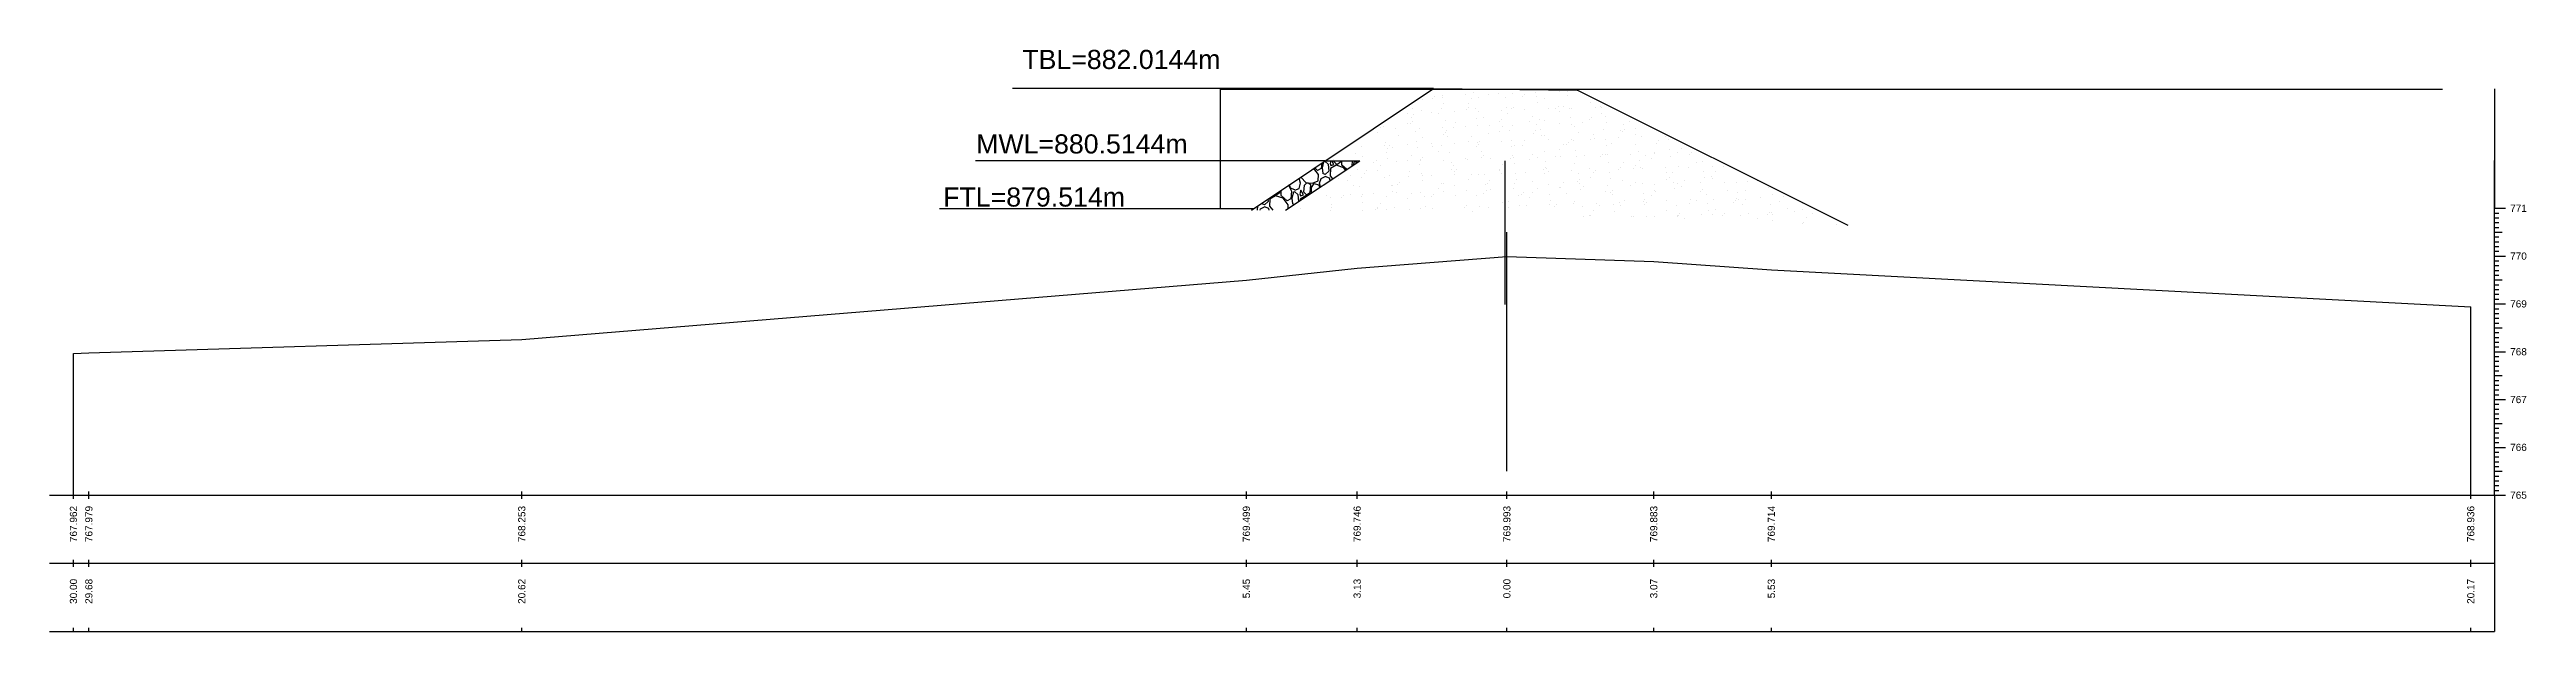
# Model space of a CAD drawing. Header units: millimetres. Extents: x 505 to 14020, y 627 to 6964.
# Drawn here: x 7909 to 8428, y 5768 to 5889 of the extents above; entities that cross this region are included whole.
import ezdxf
from ezdxf.enums import TextEntityAlignment as Align

# ---------------------------------------------------------------- set-up
doc = ezdxf.new("R2010")
doc.units = ezdxf.units.MM
for name, color, linetype in [('CL', 4, 'Continuous'), ('CS_Drawing', 7, 'Continuous'), ('GL', 3, 'Continuous')]:
    doc.layers.add(name, color=color, linetype=linetype)
doc.styles.get("Standard").update_dxf_attribs({"font": 'arial.ttf'})

msp = doc.modelspace()

# ---------------------------------------------------------------- texts
at = {"color": 1, "insert": (8154.522, 5889.326), "char_height": 4, "attachment_point": 3}
msp.add_mtext_dynamic_manual_height_columns('TBL=882.0144m', width=39.40702, gutter_width=20, heights=[0], dxfattribs=at)
at = {"color": 4, "insert": (8147.661, 5871.654), "char_height": 4, "attachment_point": 3}
msp.add_mtext_dynamic_manual_height_columns('MWL=880.5144m', width=39.40702, gutter_width=20, heights=[0], dxfattribs=at)
at = {"color": 6, "insert": (8134.548, 5860.548), "char_height": 4, "attachment_point": 3}
msp.add_mtext_dynamic_manual_height_columns('FTL=879.514m', width=39.40702, gutter_width=20, heights=[0], dxfattribs=at)
at = {"layer": 'CS_Drawing'}
for s, p in [('771', (8424.441, 5856.2)), ('770', (8424.441, 5846.2)), ('769', (8424.441, 5836.2)), ('768', (8424.441, 5826.2)), ('767', (8424.441, 5816.2)), ('766', (8424.441, 5806.2)), ('765', (8424.441, 5796.2)), ('765', (8424.441, 5796.2))]:
    msp.add_text(s, height=1.5, dxfattribs=at).set_placement(p, align=Align.MIDDLE_LEFT)
for s, p in [('767.962', (7914.475, 5793.95)), ('767.979', (7917.703, 5793.95)), ('768.253', (8008.302, 5793.95)), ('769.499', (8159.948, 5793.95)), ('769.746', (8183.128, 5793.95)), ('769.993', (8214.475, 5793.95)), ('769.883', (8245.208, 5793.95)), ('769.714', (8269.821, 5793.95)), ('768.936', (8416.191, 5793.95)), ('30.00', (7914.475, 5778.7)), ('29.68', (7917.703, 5778.7)), ('20.62', (8008.302, 5778.7)), ('5.45', (8159.948, 5778.7)), ('3.13', (8183.128, 5778.7)), ('0.00', (8214.475, 5778.7)), ('3.07', (8245.208, 5778.7)), ('5.53', (8269.821, 5778.7)), ('20.17', (8416.191, 5778.7))]:
    msp.add_text(s, height=1.5, rotation=90, dxfattribs=at).set_placement(p, align=Align.MIDDLE_RIGHT)

# ---------------------------------------------------------------- linework, layer by layer
at = {"color": 1}
msp.add_line((8199.15, 5881.258), (8110.984, 5881.258), dxfattribs=at)
for p, q in [((8154.549, 5856.093), (8154.549, 5881.093)), ((8154.549, 5881.093), (8410.27, 5881.093)), ((8161.011, 5855.832), (8199.15, 5881.258)), ((8199.15, 5881.258), (8229.149, 5880.928)), ((8285.873, 5852.566), (8229.149, 5880.928)), ((8421.191, 5881.2), (8421.191, 5856.2)), ((8168.132, 5855.771), (8183.685, 5866.14)), ((8176.403, 5866.093), (8183.685, 5866.14)), ((8421.191, 5856.2), (8421.191, 5866.2))]:
    msp.add_line(p, q)
at = {"linetype": 'Continuous'}
for p, q in [((8196.868, 5878.934), (8196.868, 5878.934)), ((8198.977, 5879.178), (8198.977, 5879.178)), ((8199.406, 5879.647), (8199.406, 5879.647)), ((8200.929, 5879.764), (8200.929, 5879.764)), ((8201.009, 5879.391), (8201.009, 5879.391)), ((8203.228, 5880.986), (8203.228, 5880.986)), ((8205.823, 5879.924), (8205.823, 5879.924)), ((8207.132, 5879.181), (8207.132, 5879.181)), ((8207.451, 5880.41), (8207.451, 5880.41)), ((8208.431, 5879.427), (8208.431, 5879.427)), ((8210.717, 5880.084), (8210.717, 5880.084)), ((8212.81, 5880.161), (8212.81, 5880.161)), ((8214.173, 5879.302), (8214.173, 5879.302)), ((8215.611, 5880.244), (8215.611, 5880.244)), ((8217.747, 5879.526), (8217.747, 5879.526)), ((8218.176, 5879.994), (8218.176, 5879.994)), ((8220.505, 5880.404), (8220.505, 5880.404)), ((8220.713, 5879.579), (8220.713, 5879.579)), ((8222.324, 5879.23), (8222.324, 5879.23)), ((8225.4, 5880.564), (8225.4, 5880.564)), ((8227.155, 5880.599), (8227.155, 5880.599)), ((8227.201, 5879.774), (8227.201, 5879.774)), ((8188.646, 5873.385), (8188.646, 5873.385)), ((8193.729, 5874.007), (8193.729, 5874.007)), ((8193.769, 5876.018), (8193.769, 5876.018)), ((8194.207, 5873.972), (8194.207, 5873.972)), ((8194.411, 5875.078), (8194.411, 5875.078)), ((8194.636, 5874.441), (8194.636, 5874.441)), ((8194.741, 5877.049), (8194.741, 5877.049)), ((8194.915, 5875.727), (8194.915, 5875.727)), ((8196.661, 5876.65), (8196.661, 5876.65)), ((8198.663, 5876.178), (8198.663, 5876.178)), ((8200.089, 5876.059), (8200.089, 5876.059)), ((8200.772, 5877.13), (8200.772, 5877.13)), ((8201.183, 5878.069), (8201.183, 5878.069)), ((8201.637, 5874.618), (8201.637, 5874.618)), ((8203.557, 5876.338), (8203.557, 5876.338)), ((8203.661, 5874.221), (8203.661, 5874.221)), ((8205.908, 5873.275), (8205.908, 5873.275)), ((8205.977, 5876.749), (8205.977, 5876.749)), ((8206.406, 5877.217), (8206.406, 5877.217)), ((8206.45, 5878.11), (8206.45, 5878.11)), ((8207.905, 5876.96), (8207.905, 5876.96)), ((8208.177, 5874.895), (8208.177, 5874.895)), ((8208.351, 5873.573), (8208.351, 5873.573)), ((8208.452, 5876.498), (8208.452, 5876.498)), ((8209.603, 5875.127), (8209.603, 5875.127)), ((8210.802, 5873.435), (8210.802, 5873.435)), ((8212.977, 5874.319), (8212.977, 5874.319)), ((8213.346, 5876.658), (8213.346, 5876.658)), ((8213.406, 5874.788), (8213.406, 5874.788)), ((8213.507, 5873.323), (8213.507, 5873.323)), ((8214.445, 5877.237), (8214.445, 5877.237)), ((8214.619, 5875.915), (8214.619, 5875.915)), ((8215.431, 5876.997), (8215.431, 5876.997)), ((8215.696, 5873.595), (8215.696, 5873.595)), ((8215.963, 5877.179), (8215.963, 5877.179)), ((8218.24, 5876.818), (8218.24, 5876.818)), ((8219.185, 5874.303), (8219.185, 5874.303)), ((8219.867, 5875.374), (8219.867, 5875.374)), ((8220.59, 5873.755), (8220.59, 5873.755)), ((8220.887, 5878.257), (8220.887, 5878.257)), ((8221.341, 5874.807), (8221.341, 5874.807)), ((8222.431, 5874.568), (8222.431, 5874.568)), ((8223.134, 5876.978), (8223.134, 5876.978)), ((8224.747, 5877.096), (8224.747, 5877.096)), ((8225.176, 5877.564), (8225.176, 5877.564)), ((8225.484, 5873.915), (8225.484, 5873.915)), ((8225.545, 5876.354), (8225.545, 5876.354)), ((8226.228, 5877.425), (8226.228, 5877.425)), ((8227.61, 5877.149), (8227.61, 5877.149)), ((8227.881, 5875.084), (8227.881, 5875.084)), ((8228.028, 5877.138), (8228.028, 5877.138)), ((8228.055, 5873.762), (8228.055, 5873.762)), ((8228.699, 5873.371), (8228.699, 5873.371)), ((8230.378, 5874.075), (8230.378, 5874.075)), ((8231.747, 5874.667), (8231.747, 5874.667)), ((8231.906, 5878.406), (8231.906, 5878.406)), ((8232.176, 5875.135), (8232.176, 5875.135)), ((8232.922, 5877.298), (8232.922, 5877.298)), ((8234.15, 5877.426), (8234.15, 5877.426)), ((8234.201, 5877.344), (8234.201, 5877.344)), ((8234.324, 5876.104), (8234.324, 5876.104)), ((8235.059, 5875.423), (8235.059, 5875.423)), ((8235.273, 5874.235), (8235.273, 5874.235)), ((8238.963, 5873.618), (8238.963, 5873.618)), ((8240.167, 5874.395), (8240.167, 5874.395)), ((8183.95, 5869.201), (8183.95, 5869.201)), ((8186.331, 5872.635), (8186.331, 5872.635)), ((8187.369, 5871.956), (8187.369, 5871.956)), ((8188.051, 5873.027), (8188.051, 5873.027)), ((8188.844, 5869.361), (8188.844, 5869.361)), ((8189.101, 5869.935), (8189.101, 5869.935)), ((8189.437, 5868.766), (8189.437, 5868.766)), ((8189.866, 5869.235), (8189.866, 5869.235)), ((8190.522, 5868.973), (8190.522, 5868.973)), ((8191.225, 5872.795), (8191.225, 5872.795)), ((8191.89, 5871.444), (8191.89, 5871.444)), ((8193.738, 5869.521), (8193.738, 5869.521)), ((8195.369, 5872.277), (8195.369, 5872.277)), ((8195.641, 5870.212), (8195.641, 5870.212)), ((8195.815, 5868.89), (8195.815, 5868.89)), ((8196.12, 5872.955), (8196.12, 5872.955)), ((8196.882, 5871.024), (8196.882, 5871.024)), ((8198.632, 5869.681), (8198.632, 5869.681)), ((8198.89, 5869.015), (8198.89, 5869.015)), ((8200.104, 5868.149), (8200.104, 5868.149)), ((8200.786, 5869.22), (8200.786, 5869.22)), ((8201.014, 5873.115), (8201.014, 5873.115)), ((8201.207, 5871.543), (8201.207, 5871.543)), ((8201.636, 5872.011), (8201.636, 5872.011)), ((8201.909, 5872.554), (8201.909, 5872.554)), ((8202.083, 5871.231), (8202.083, 5871.231)), ((8203.243, 5873.076), (8203.243, 5873.076)), ((8203.526, 5869.841), (8203.526, 5869.841)), ((8206.464, 5870.2), (8206.464, 5870.2)), ((8207.147, 5871.271), (8207.147, 5871.271)), ((8208.207, 5869.113), (8208.207, 5869.113)), ((8208.42, 5870.001), (8208.42, 5870.001)), ((8208.636, 5869.582), (8208.636, 5869.582)), ((8208.805, 5870.123), (8208.805, 5870.123)), ((8210.66, 5871.791), (8210.66, 5871.791)), ((8212.825, 5872.251), (8212.825, 5872.251)), ((8213.315, 5870.161), (8213.315, 5870.161)), ((8215.073, 5872.465), (8215.073, 5872.465)), ((8215.345, 5870.4), (8215.345, 5870.4)), ((8215.519, 5869.078), (8215.519, 5869.078)), ((8215.978, 5869.269), (8215.978, 5869.269)), ((8217.66, 5869.362), (8217.66, 5869.362)), ((8218.209, 5870.321), (8218.209, 5870.321)), ((8219.977, 5871.89), (8219.977, 5871.89)), ((8220.406, 5872.358), (8220.406, 5872.358)), ((8221.613, 5872.742), (8221.613, 5872.742)), ((8221.787, 5871.42), (8221.787, 5871.42)), ((8222.338, 5871.32), (8222.338, 5871.32)), ((8223.103, 5870.481), (8223.103, 5870.481)), ((8225.56, 5868.444), (8225.56, 5868.444)), ((8226.242, 5869.515), (8226.242, 5869.515)), ((8226.977, 5869.46), (8226.977, 5869.46)), ((8227.406, 5869.929), (8227.406, 5869.929)), ((8227.997, 5870.641), (8227.997, 5870.641)), ((8228.51, 5870.312), (8228.51, 5870.312)), ((8228.782, 5868.247), (8228.782, 5868.247)), ((8229.43, 5872.138), (8229.43, 5872.138)), ((8231.92, 5870.496), (8231.92, 5870.496)), ((8232.603, 5871.567), (8232.603, 5871.567)), ((8232.891, 5870.801), (8232.891, 5870.801)), ((8234.778, 5872.654), (8234.778, 5872.654)), ((8235.05, 5870.589), (8235.05, 5870.589)), ((8235.224, 5869.267), (8235.224, 5869.267)), ((8236.43, 5869.709), (8236.43, 5869.709)), ((8237.785, 5870.961), (8237.785, 5870.961)), ((8238.281, 5872.547), (8238.281, 5872.547)), ((8238.747, 5872.237), (8238.747, 5872.237)), ((8239.176, 5872.705), (8239.176, 5872.705)), ((8241.318, 5872.931), (8241.318, 5872.931)), ((8241.434, 5869.564), (8241.434, 5869.564)), ((8241.492, 5871.608), (8241.492, 5871.608)), ((8241.946, 5868.158), (8241.946, 5868.158)), ((8242.679, 5871.121), (8242.679, 5871.121)), ((8245.747, 5869.808), (8245.747, 5869.808)), ((8246.176, 5870.276), (8246.176, 5870.276)), ((8247.574, 5871.281), (8247.574, 5871.281)), ((8248.214, 5870.5), (8248.214, 5870.5)), ((8248.486, 5868.435), (8248.486, 5868.435)), ((8251.016, 5868.74), (8251.016, 5868.74)), ((8175.054, 5863.275), (8174.075, 5864.541)), ((8174.863, 5864.1), (8174.246, 5864.655)), ((8175.625, 5864.545), (8174.863, 5864.1)), ((8174.99, 5861.941), (8175.054, 5863.275)), ((8175.712, 5865.632), (8175.625, 5864.545)), ((8176.124, 5865.907), (8175.816, 5864.672)), ((8175.816, 5864.672), (8175.943, 5863.465)), ((8176.451, 5863.275), (8175.943, 5863.465)), ((8176.451, 5866.005), (8176.195, 5865.954)), ((8176.451, 5866.005), (8177.086, 5865.434)), ((8177.213, 5863.973), (8176.451, 5863.275)), ((8177.086, 5865.434), (8177.213, 5863.973)), ((8177.647, 5866.101), (8177.467, 5865.561)), ((8177.467, 5865.561), (8177.657, 5865.116)), ((8177.594, 5864.481), (8177.467, 5862.957)), ((8177.467, 5862.957), (8178.013, 5862.359)), ((8178.737, 5865.18), (8177.594, 5864.481)), ((8177.657, 5865.116), (8178.292, 5865.37)), ((8178.292, 5865.37), (8177.853, 5866.102)), ((8178.095, 5866.458), (8178.095, 5866.458)), ((8178.244, 5866.105), (8178.229, 5866.005)), ((8178.229, 5866.005), (8178.864, 5865.37)), ((8180.324, 5864.672), (8178.737, 5865.18)), ((8178.864, 5865.37), (8179.626, 5865.878)), ((8179.626, 5865.878), (8179.654, 5866.114)), ((8179.943, 5865.243), (8179.943, 5866.116)), ((8180.963, 5864.325), (8179.943, 5865.243)), ((8180.718, 5864.162), (8180.324, 5864.672)), ((8181.705, 5863.066), (8181.705, 5863.066)), ((8182.102, 5866.13), (8182.014, 5865.026)), ((8182.483, 5865.942), (8182.302, 5865.218)), ((8182.801, 5866.005), (8182.483, 5865.942)), ((8182.801, 5866.005), (8183.091, 5865.744)), ((8182.833, 5867.593), (8182.833, 5867.593)), ((8183.104, 5865.528), (8183.104, 5865.528)), ((8183.278, 5864.206), (8183.278, 5864.206)), ((8184.161, 5866.922), (8184.161, 5866.922)), ((8184.666, 5863.56), (8184.666, 5863.56)), ((8185.095, 5864.028), (8185.095, 5864.028)), ((8186.578, 5865.775), (8186.578, 5865.775)), ((8187.12, 5866.238), (8187.12, 5866.238)), ((8187.383, 5864.046), (8187.383, 5864.046)), ((8188.065, 5865.117), (8188.065, 5865.117)), ((8189.373, 5867.87), (8189.373, 5867.87)), ((8189.547, 5866.548), (8189.547, 5866.548)), ((8190.001, 5863.098), (8190.001, 5863.098)), ((8191.473, 5865.935), (8191.473, 5865.935)), ((8193.743, 5866.097), (8193.743, 5866.097)), ((8194.12, 5863.809), (8194.12, 5863.809)), ((8194.426, 5867.168), (8194.426, 5867.168)), ((8196.269, 5865.44), (8196.269, 5865.44)), ((8196.367, 5866.095), (8196.367, 5866.095)), ((8196.436, 5866.337), (8196.436, 5866.337)), ((8196.541, 5863.375), (8196.541, 5863.375)), ((8196.865, 5866.805), (8196.865, 5866.805)), ((8196.897, 5863.114), (8196.897, 5863.114)), ((8198.717, 5863.032), (8198.717, 5863.032)), ((8201.261, 5866.255), (8201.261, 5866.255)), ((8202.537, 5867.781), (8202.537, 5867.781)), ((8202.809, 5865.716), (8202.809, 5865.716)), ((8202.983, 5864.394), (8202.983, 5864.394)), ((8203.257, 5865.166), (8203.257, 5865.166)), ((8203.436, 5863.907), (8203.436, 5863.907)), ((8203.611, 5863.192), (8203.611, 5863.192)), ((8203.865, 5864.375), (8203.865, 5864.375)), ((8205.89, 5866.585), (8205.89, 5866.585)), ((8206.155, 5866.415), (8206.155, 5866.415)), ((8207.161, 5863.361), (8207.161, 5863.361)), ((8208.505, 5863.352), (8208.505, 5863.352)), ((8209.077, 5868.058), (8209.077, 5868.058)), ((8209.251, 5866.736), (8209.251, 5866.736)), ((8209.617, 5867.217), (8209.617, 5867.217)), ((8209.705, 5863.286), (8209.705, 5863.286)), ((8211.049, 5866.575), (8211.049, 5866.575)), ((8212.839, 5864.341), (8212.839, 5864.341)), ((8212.89, 5864.156), (8212.89, 5864.156)), ((8213.399, 5863.512), (8213.399, 5863.512)), ((8213.521, 5865.413), (8213.521, 5865.413)), ((8215.206, 5866.684), (8215.206, 5866.684)), ((8215.635, 5867.152), (8215.635, 5867.152)), ((8215.943, 5866.735), (8215.943, 5866.735)), ((8215.973, 5865.628), (8215.973, 5865.628)), ((8216.245, 5863.563), (8216.245, 5863.563)), ((8218.294, 5863.672), (8218.294, 5863.672)), ((8219.199, 5866.393), (8219.199, 5866.393)), ((8219.882, 5867.464), (8219.882, 5867.464)), ((8220.837, 5866.895), (8220.837, 5866.895)), ((8222.206, 5864.254), (8222.206, 5864.254)), ((8222.242, 5867.97), (8222.242, 5867.97)), ((8222.353, 5863.41), (8222.353, 5863.41)), ((8222.513, 5865.905), (8222.513, 5865.905)), ((8222.635, 5864.723), (8222.635, 5864.723)), ((8222.687, 5864.583), (8222.687, 5864.583)), ((8223.188, 5863.832), (8223.188, 5863.832)), ((8224.66, 5866.932), (8224.66, 5866.932)), ((8225.731, 5867.055), (8225.731, 5867.055)), ((8228.082, 5863.992), (8228.082, 5863.992)), ((8228.713, 5865.461), (8228.713, 5865.461)), ((8228.956, 5866.925), (8228.956, 5866.925)), ((8229.41, 5863.475), (8229.41, 5863.475)), ((8230.626, 5867.215), (8230.626, 5867.215)), ((8231.66, 5864.503), (8231.66, 5864.503)), ((8232.617, 5863.657), (8232.617, 5863.657)), ((8232.976, 5864.152), (8232.976, 5864.152)), ((8233.976, 5867.031), (8233.976, 5867.031)), ((8234.405, 5867.499), (8234.405, 5867.499)), ((8235.073, 5867.513), (8235.073, 5867.513)), ((8235.52, 5867.375), (8235.52, 5867.375)), ((8235.678, 5865.817), (8235.678, 5865.817)), ((8235.95, 5863.752), (8235.95, 5863.752)), ((8237.87, 5864.312), (8237.87, 5864.312)), ((8238.295, 5864.637), (8238.295, 5864.637)), ((8238.977, 5865.708), (8238.977, 5865.708)), ((8240.414, 5867.535), (8240.414, 5867.535)), ((8240.976, 5864.601), (8240.976, 5864.601)), ((8241.405, 5865.07), (8241.405, 5865.07)), ((8242.218, 5866.093), (8242.218, 5866.093)), ((8242.392, 5864.771), (8242.392, 5864.771)), ((8242.764, 5864.472), (8242.764, 5864.472)), ((8243.43, 5867.279), (8243.43, 5867.279)), ((8244.655, 5866.688), (8244.655, 5866.688)), ((8245.308, 5867.695), (8245.308, 5867.695)), ((8245.338, 5867.76), (8245.338, 5867.76)), ((8247.658, 5864.632), (8247.658, 5864.632)), ((8247.809, 5863.706), (8247.809, 5863.706)), ((8248.66, 5867.113), (8248.66, 5867.113)), ((8249.114, 5863.663), (8249.114, 5863.663)), ((8250.202, 5867.855), (8250.202, 5867.855)), ((8250.43, 5864.85), (8250.43, 5864.85)), ((8252.552, 5864.792), (8252.552, 5864.792)), ((8252.746, 5867.378), (8252.746, 5867.378)), ((8253.175, 5867.846), (8253.175, 5867.846)), ((8254.169, 5865.757), (8254.169, 5865.757)), ((8255.382, 5866.005), (8255.382, 5866.005)), ((8255.654, 5863.94), (8255.654, 5863.94)), ((8257.391, 5862.881), (8257.391, 5862.881)), ((8257.447, 5864.952), (8257.447, 5864.952)), ((8258.073, 5863.952), (8258.073, 5863.952)), ((8259.746, 5864.949), (8259.746, 5864.949)), ((8164.468, 5858.136), (8164.513, 5857.623)), ((8164.894, 5858.131), (8164.767, 5856.607)), ((8166.037, 5858.83), (8164.894, 5858.131)), ((8166.016, 5859.168), (8166.164, 5859.02)), ((8167.624, 5858.322), (8166.037, 5858.83)), ((8166.164, 5859.02), (8166.926, 5859.528)), ((8166.926, 5859.528), (8166.958, 5859.796)), ((8167.243, 5858.893), (8167.243, 5859.986)), ((8168.513, 5857.75), (8167.243, 5858.893)), ((8168.704, 5856.925), (8167.624, 5858.322)), ((8169.275, 5858.195), (8168.513, 5857.75)), ((8168.764, 5861), (8169.402, 5859.782)), ((8169.212, 5860.417), (8168.984, 5861.147)), ((8170.101, 5860.036), (8169.212, 5860.417)), ((8169.402, 5859.782), (8169.275, 5858.195)), ((8169.783, 5859.592), (8169.466, 5858.322)), ((8169.466, 5858.322), (8169.593, 5857.115)), ((8170.101, 5859.655), (8169.783, 5859.592)), ((8170.101, 5859.973), (8170.99, 5860.354)), ((8170.101, 5859.655), (8170.736, 5859.084)), ((8170.736, 5859.084), (8170.863, 5857.623)), ((8170.99, 5860.354), (8171.307, 5861.433)), ((8171.307, 5861.433), (8170.997, 5862.489)), ((8171.371, 5859.973), (8171.117, 5859.211)), ((8171.117, 5859.211), (8171.307, 5858.766)), ((8171.244, 5858.131), (8171.218, 5857.829)), ((8172.387, 5858.83), (8171.244, 5858.131)), ((8171.307, 5858.766), (8171.942, 5859.02)), ((8171.337, 5862.716), (8172.45, 5861.497)), ((8171.942, 5859.02), (8171.371, 5859.973)), ((8172.069, 5860.925), (8171.879, 5859.655)), ((8171.879, 5859.655), (8172.514, 5859.02)), ((8172.514, 5861.433), (8172.069, 5860.925)), ((8172.611, 5858.758), (8172.387, 5858.83)), ((8172.45, 5861.497), (8173.784, 5861.433)), ((8172.895, 5861.433), (8172.514, 5861.433)), ((8172.514, 5859.02), (8173.276, 5859.528)), ((8173.466, 5861.116), (8172.895, 5861.433)), ((8173.276, 5859.528), (8173.466, 5861.116)), ((8173.593, 5860.544), (8174.165, 5861.37)), ((8173.593, 5859.412), (8173.593, 5860.544)), ((8173.784, 5861.433), (8174.99, 5861.941)), ((8174.165, 5861.37), (8175.054, 5861.116)), ((8174.662, 5859.943), (8174.662, 5859.943)), ((8175.054, 5861.116), (8175.337, 5860.575)), ((8175.244, 5861.433), (8175.625, 5862.449)), ((8175.482, 5860.671), (8175.244, 5861.433)), ((8175.625, 5862.449), (8176.451, 5862.83)), ((8177.34, 5862.513), (8176.451, 5862.83)), ((8176.759, 5858.957), (8176.759, 5858.957)), ((8177.488, 5862.009), (8177.34, 5862.513)), ((8177.465, 5858.414), (8177.465, 5858.414)), ((8179.14, 5862.392), (8179.14, 5862.392)), ((8179.896, 5858.354), (8179.896, 5858.354)), ((8180.325, 5858.822), (8180.325, 5858.822)), ((8181.022, 5861.995), (8181.022, 5861.995)), ((8181.653, 5859.117), (8181.653, 5859.117)), ((8182.349, 5861.032), (8182.349, 5861.032)), ((8183.733, 5860.756), (8183.733, 5860.756)), ((8184.005, 5858.691), (8184.005, 5858.691)), ((8184.035, 5862.552), (8184.035, 5862.552)), ((8184.176, 5859.012), (8184.176, 5859.012)), ((8186.547, 5859.277), (8186.547, 5859.277)), ((8188.929, 5862.712), (8188.929, 5862.712)), ((8189.349, 5858.603), (8189.349, 5858.603)), ((8190.273, 5861.033), (8190.273, 5861.033)), ((8190.447, 5859.711), (8190.447, 5859.711)), ((8190.536, 5861.063), (8190.536, 5861.063)), ((8191.441, 5859.437), (8191.441, 5859.437)), ((8191.666, 5861.131), (8191.666, 5861.131)), ((8192.095, 5861.599), (8192.095, 5861.599)), ((8193.758, 5858.187), (8193.758, 5858.187)), ((8193.823, 5862.872), (8193.823, 5862.872)), ((8194.44, 5859.258), (8194.44, 5859.258)), ((8196.336, 5859.597), (8196.336, 5859.597)), ((8196.715, 5862.052), (8196.715, 5862.052)), ((8197.169, 5858.602), (8197.169, 5858.602)), ((8198.666, 5858.701), (8198.666, 5858.701)), ((8199.095, 5859.169), (8199.095, 5859.169)), ((8200.118, 5860.239), (8200.118, 5860.239)), ((8200.8, 5861.31), (8200.8, 5861.31)), ((8201.119, 5861.379), (8201.119, 5861.379)), ((8201.23, 5859.757), (8201.23, 5859.757)), ((8203.437, 5860.944), (8203.437, 5860.944)), ((8203.709, 5858.879), (8203.709, 5858.879)), ((8206.124, 5859.917), (8206.124, 5859.917)), ((8206.479, 5862.29), (8206.479, 5862.29)), ((8208.119, 5858.95), (8208.119, 5858.95)), ((8209.632, 5859.307), (8209.632, 5859.307)), ((8209.977, 5861.221), (8209.977, 5861.221)), ((8210.151, 5859.899), (8210.151, 5859.899)), ((8210.436, 5861.478), (8210.436, 5861.478)), ((8210.865, 5861.946), (8210.865, 5861.946)), ((8211.018, 5860.077), (8211.018, 5860.077)), ((8215.912, 5860.237), (8215.912, 5860.237)), ((8215.992, 5861.359), (8215.992, 5861.359)), ((8216.419, 5862.241), (8216.419, 5862.241)), ((8216.874, 5858.791), (8216.874, 5858.791)), ((8217.436, 5859.048), (8217.436, 5859.048)), ((8217.865, 5859.516), (8217.865, 5859.516)), ((8219.214, 5858.483), (8219.214, 5858.483)), ((8219.889, 5861.726), (8219.889, 5861.726)), ((8219.896, 5859.554), (8219.896, 5859.554)), ((8220.806, 5860.397), (8220.806, 5860.397)), ((8223.142, 5861.133), (8223.142, 5861.133)), ((8223.414, 5859.068), (8223.414, 5859.068)), ((8223.588, 5857.746), (8223.588, 5857.746)), ((8225.574, 5860.534), (8225.574, 5860.534)), ((8225.7, 5860.557), (8225.7, 5860.557)), ((8226.257, 5861.605), (8226.257, 5861.605)), ((8226.889, 5859.297), (8226.889, 5859.297)), ((8229.206, 5861.825), (8229.206, 5861.825)), ((8229.635, 5862.293), (8229.635, 5862.293)), ((8229.682, 5861.41), (8229.682, 5861.41)), ((8229.856, 5860.088), (8229.856, 5860.088)), ((8230.594, 5860.717), (8230.594, 5860.717)), ((8231.935, 5862.586), (8231.935, 5862.586)), ((8235.088, 5859.603), (8235.088, 5859.603)), ((8235.489, 5860.877), (8235.489, 5860.877)), ((8236.124, 5862.429), (8236.124, 5862.429)), ((8236.206, 5859.395), (8236.206, 5859.395)), ((8236.578, 5858.979), (8236.578, 5858.979)), ((8236.635, 5859.864), (8236.635, 5859.864)), ((8238.66, 5862.073), (8238.66, 5862.073)), ((8238.992, 5857.798), (8238.992, 5857.798)), ((8240.383, 5861.037), (8240.383, 5861.037)), ((8241.448, 5861.654), (8241.448, 5861.654)), ((8242.846, 5861.321), (8242.846, 5861.321)), ((8243.118, 5859.256), (8243.118, 5859.256)), ((8243.292, 5857.934), (8243.292, 5857.934)), ((8244.67, 5858.779), (8244.67, 5858.779)), ((8245.277, 5861.197), (8245.277, 5861.197)), ((8245.352, 5859.85), (8245.352, 5859.85)), ((8245.659, 5859.644), (8245.659, 5859.644)), ((8247.905, 5857.772), (8247.905, 5857.772)), ((8247.976, 5862.172), (8247.976, 5862.172)), ((8248.405, 5862.64), (8248.405, 5862.64)), ((8249.386, 5861.598), (8249.386, 5861.598)), ((8249.56, 5860.276), (8249.56, 5860.276)), ((8250.171, 5861.357), (8250.171, 5861.357)), ((8251.03, 5860.83), (8251.03, 5860.83)), ((8251.713, 5861.901), (8251.713, 5861.901)), ((8252.8, 5857.932), (8252.8, 5857.932)), ((8254.183, 5857.847), (8254.183, 5857.847)), ((8254.976, 5859.742), (8254.976, 5859.742)), ((8255.065, 5861.517), (8255.065, 5861.517)), ((8255.405, 5860.211), (8255.405, 5860.211)), ((8255.828, 5862.618), (8255.828, 5862.618)), ((8256.283, 5859.168), (8256.283, 5859.168)), ((8257.43, 5862.42), (8257.43, 5862.42)), ((8257.694, 5858.092), (8257.694, 5858.092)), ((8259.959, 5861.677), (8259.959, 5861.677)), ((8260.544, 5859.898), (8260.544, 5859.898)), ((8262.404, 5857.781), (8262.404, 5857.781)), ((8262.551, 5861.51), (8262.551, 5861.51)), ((8262.588, 5858.252), (8262.588, 5858.252)), ((8262.823, 5859.445), (8262.823, 5859.445)), ((8262.997, 5858.123), (8262.997, 5858.123)), ((8264.429, 5859.991), (8264.429, 5859.991)), ((8264.448, 5858.094), (8264.448, 5858.094)), ((8264.853, 5861.837), (8264.853, 5861.837)), ((8266.904, 5861.95), (8266.904, 5861.95)), ((8267.482, 5858.412), (8267.482, 5858.412)), ((8269.265, 5860.465), (8269.265, 5860.465)), ((8270.126, 5859.074), (8270.126, 5859.074)), ((8272.376, 5858.572), (8272.376, 5858.572)), ((8162.301, 5855.821), (8162.344, 5856.72)), ((8162.819, 5855.816), (8162.925, 5856.099)), ((8162.925, 5856.099), (8163.751, 5856.48)), ((8163.223, 5857.306), (8163.243, 5857.115)), ((8163.751, 5856.925), (8163.243, 5857.115)), ((8164.513, 5857.623), (8163.751, 5856.925)), ((8164.64, 5856.163), (8163.751, 5856.48)), ((8164.746, 5855.8), (8164.64, 5856.163)), ((8164.767, 5856.607), (8165.509, 5855.793)), ((8168.554, 5856.046), (8168.554, 5856.046)), ((8168.666, 5856.127), (8168.704, 5856.925)), ((8169.948, 5856.982), (8169.593, 5857.115)), ((8170.863, 5857.623), (8170.737, 5857.508)), ((8171.196, 5856.072), (8171.196, 5856.072)), ((8177.579, 5855.826), (8177.579, 5855.826)), ((8177.736, 5856.349), (8177.736, 5856.349)), ((8177.815, 5856.96), (8177.815, 5856.96)), ((8184.179, 5857.369), (8184.179, 5857.369)), ((8184.282, 5855.692), (8184.282, 5855.692)), ((8186.895, 5855.925), (8186.895, 5855.925)), ((8187.324, 5856.393), (8187.324, 5856.393)), ((8187.397, 5856.136), (8187.397, 5856.136)), ((8188.08, 5857.207), (8188.08, 5857.207)), ((8189.176, 5855.852), (8189.176, 5855.852)), ((8190.901, 5856.261), (8190.901, 5856.261)), ((8194.07, 5856.012), (8194.07, 5856.012)), ((8196.349, 5856.173), (8196.349, 5856.173)), ((8197.441, 5856.537), (8197.441, 5856.537)), ((8198.964, 5856.172), (8198.964, 5856.172)), ((8205.665, 5856.272), (8205.665, 5856.272)), ((8206.094, 5856.74), (8206.094, 5856.74)), ((8207.175, 5855.451), (8207.175, 5855.451)), ((8208.752, 5856.492), (8208.752, 5856.492)), ((8210.605, 5856.449), (8210.605, 5856.449)), ((8213.536, 5857.503), (8213.536, 5857.503)), ((8214.193, 5857.363), (8214.193, 5857.363)), ((8214.78, 5856.439), (8214.78, 5856.439)), ((8214.804, 5857.664), (8214.804, 5857.664)), ((8217.145, 5856.726), (8217.145, 5856.726)), ((8218.541, 5856.812), (8218.541, 5856.812)), ((8223.435, 5856.972), (8223.435, 5856.972)), ((8224.435, 5856.619), (8224.435, 5856.619)), ((8224.864, 5857.087), (8224.864, 5857.087)), ((8228.329, 5857.132), (8228.329, 5857.132)), ((8228.727, 5857.551), (8228.727, 5857.551)), ((8230.31, 5856.638), (8230.31, 5856.638)), ((8230.582, 5854.573), (8230.582, 5854.573)), ((8231.864, 5854.657), (8231.864, 5854.657)), ((8231.949, 5854.676), (8231.949, 5854.676)), ((8232.631, 5855.747), (8232.631, 5855.747)), ((8233.223, 5857.292), (8233.223, 5857.292)), ((8233.889, 5856.867), (8233.889, 5856.867)), ((8236.85, 5856.914), (8236.85, 5856.914)), ((8237.024, 5855.592), (8237.024, 5855.592)), ((8238.117, 5857.452), (8238.117, 5857.452)), ((8238.309, 5856.727), (8238.309, 5856.727)), ((8240.468, 5854.389), (8240.468, 5854.389)), ((8240.889, 5854.438), (8240.889, 5854.438)), ((8243.011, 5857.612), (8243.011, 5857.612)), ((8243.205, 5856.966), (8243.205, 5856.966)), ((8243.634, 5857.434), (8243.634, 5857.434)), ((8243.746, 5854.484), (8243.746, 5854.484)), ((8245.362, 5854.549), (8245.362, 5854.549)), ((8247.823, 5855.796), (8247.823, 5855.796)), ((8250.014, 5856.826), (8250.014, 5856.826)), ((8250.205, 5854.536), (8250.205, 5854.536)), ((8250.256, 5854.709), (8250.256, 5854.709)), ((8250.286, 5854.761), (8250.286, 5854.761)), ((8250.634, 5855.005), (8250.634, 5855.005)), ((8251.727, 5853.991), (8251.727, 5853.991)), ((8252.659, 5857.214), (8252.659, 5857.214)), ((8255.15, 5854.869), (8255.15, 5854.869)), ((8256.554, 5857.103), (8256.554, 5857.103)), ((8256.728, 5855.781), (8256.728, 5855.781)), ((8257.405, 5854.971), (8257.405, 5854.971)), ((8258.087, 5856.042), (8258.087, 5856.042)), ((8259.659, 5854.785), (8259.659, 5854.785)), ((8260.044, 5855.029), (8260.044, 5855.029)), ((8261.975, 5857.313), (8261.975, 5857.313)), ((8263.451, 5854.673), (8263.451, 5854.673)), ((8263.765, 5857.023), (8263.765, 5857.023)), ((8264.938, 5855.189), (8264.938, 5855.189)), ((8266.919, 5854.04), (8266.919, 5854.04)), ((8268.975, 5854.883), (8268.975, 5854.883)), ((8269.404, 5855.352), (8269.404, 5855.352)), ((8269.719, 5857.015), (8269.719, 5857.015)), ((8269.832, 5855.349), (8269.832, 5855.349)), ((8269.991, 5854.95), (8269.991, 5854.95)), ((8270.165, 5853.627), (8270.165, 5853.627)), ((8271.429, 5857.561), (8271.429, 5857.561)), ((8273.279, 5856.091), (8273.279, 5856.091)), ((8274.726, 5855.509), (8274.726, 5855.509)), ((8276.259, 5857.291), (8276.259, 5857.291)), ((8276.404, 5852.922), (8276.404, 5852.922)), ((8276.433, 5855.969), (8276.433, 5855.969)), ((8276.501, 5853.216), (8276.501, 5853.216)), ((8277.183, 5854.287), (8277.183, 5854.287)), ((8278.429, 5855.132), (8278.429, 5855.132)), ((8279.621, 5855.669), (8279.621, 5855.669)), ((8283.427, 5852.796), (8283.427, 5852.796)), ((8285.429, 5852.702), (8285.429, 5852.702))]:
    msp.add_line(p, q, dxfattribs=at)
at = {"color": 4}
msp.add_line((8176.403, 5866.093), (8103.237, 5866.093), dxfattribs=at)
at = {"color": 6}
msp.add_line((8161.425, 5856.107), (8095.758, 5856.107), dxfattribs=at)
at = {"layer": 'CL', "ltscale": 10}
for p, q in [((8214.149, 5836.093), (8214.149, 5866.093)), ((8214.475, 5801.2), (8214.475, 5851.2))]:
    msp.add_line(p, q, dxfattribs=at)
at = {"layer": 'CS_Drawing'}
for p, q in [((8421.191, 5856.2), (8423.441, 5856.2)), ((8421.191, 5856.2), (8422.766, 5856.2)), ((8421.191, 5856.2), (8422.091, 5856.2)), ((8421.191, 5796.2), (8421.191, 5856.2)), ((8421.191, 5855.2), (8422.091, 5855.2)), ((8421.191, 5854.2), (8422.091, 5854.2)), ((8421.191, 5853.2), (8422.091, 5853.2)), ((8421.191, 5852.2), (8422.091, 5852.2)), ((8421.191, 5851.2), (8422.766, 5851.2)), ((8421.191, 5851.2), (8422.091, 5851.2)), ((8421.191, 5850.2), (8422.091, 5850.2)), ((8421.191, 5849.2), (8422.091, 5849.2)), ((8421.191, 5848.2), (8422.091, 5848.2)), ((8421.191, 5847.2), (8422.091, 5847.2)), ((8421.191, 5846.2), (8423.441, 5846.2)), ((8421.191, 5846.2), (8422.766, 5846.2)), ((8421.191, 5846.2), (8422.091, 5846.2)), ((8421.191, 5845.2), (8422.091, 5845.2)), ((8421.191, 5844.2), (8422.091, 5844.2)), ((8421.191, 5843.2), (8422.091, 5843.2)), ((8421.191, 5842.2), (8422.091, 5842.2)), ((8421.191, 5841.2), (8422.766, 5841.2)), ((8421.191, 5841.2), (8422.091, 5841.2)), ((8421.191, 5840.2), (8422.091, 5840.2)), ((8421.191, 5839.2), (8422.091, 5839.2)), ((8421.191, 5838.2), (8422.091, 5838.2)), ((8421.191, 5837.2), (8422.091, 5837.2)), ((8416.191, 5796.2), (8416.191, 5835.56)), ((8421.191, 5836.2), (8423.441, 5836.2)), ((8421.191, 5836.2), (8422.766, 5836.2)), ((8421.191, 5836.2), (8422.091, 5836.2)), ((8421.191, 5835.2), (8422.091, 5835.2)), ((8421.191, 5834.2), (8422.091, 5834.2)), ((8421.191, 5833.2), (8422.091, 5833.2)), ((8421.191, 5832.2), (8422.091, 5832.2)), ((8421.191, 5831.2), (8422.766, 5831.2)), ((8421.191, 5831.2), (8422.091, 5831.2)), ((8421.191, 5830.2), (8422.091, 5830.2)), ((8421.191, 5829.2), (8422.091, 5829.2)), ((8421.191, 5828.2), (8422.091, 5828.2)), ((8421.191, 5827.2), (8422.091, 5827.2)), ((7914.475, 5796.2), (7914.475, 5825.82)), ((8421.191, 5826.2), (8423.441, 5826.2)), ((8421.191, 5826.2), (8422.766, 5826.2)), ((8421.191, 5826.2), (8422.091, 5826.2)), ((8421.191, 5825.2), (8422.091, 5825.2)), ((8421.191, 5824.2), (8422.091, 5824.2)), ((8421.191, 5823.2), (8422.091, 5823.2)), ((8421.191, 5822.2), (8422.091, 5822.2)), ((8421.191, 5821.2), (8422.766, 5821.2)), ((8421.191, 5821.2), (8422.091, 5821.2)), ((8421.191, 5820.2), (8422.091, 5820.2)), ((8421.191, 5819.2), (8422.091, 5819.2)), ((8421.191, 5818.2), (8422.091, 5818.2)), ((8421.191, 5817.2), (8422.091, 5817.2)), ((8421.191, 5816.2), (8423.441, 5816.2)), ((8421.191, 5816.2), (8422.766, 5816.2)), ((8421.191, 5816.2), (8422.091, 5816.2)), ((8421.191, 5815.2), (8422.091, 5815.2)), ((8421.191, 5814.2), (8422.091, 5814.2)), ((8421.191, 5813.2), (8422.091, 5813.2)), ((8421.191, 5812.2), (8422.091, 5812.2)), ((8421.191, 5811.2), (8422.766, 5811.2)), ((8421.191, 5811.2), (8422.091, 5811.2)), ((8421.191, 5810.2), (8422.091, 5810.2)), ((8421.191, 5809.2), (8422.091, 5809.2)), ((8421.191, 5808.2), (8422.091, 5808.2)), ((8421.191, 5807.2), (8422.091, 5807.2)), ((8421.191, 5806.2), (8423.441, 5806.2)), ((8421.191, 5806.2), (8422.766, 5806.2)), ((8421.191, 5806.2), (8422.091, 5806.2)), ((8421.191, 5805.2), (8422.091, 5805.2)), ((8421.191, 5804.2), (8422.091, 5804.2)), ((8421.191, 5803.2), (8422.091, 5803.2)), ((8421.191, 5802.2), (8422.091, 5802.2)), ((8421.191, 5801.2), (8422.766, 5801.2)), ((8421.191, 5801.2), (8422.091, 5801.2)), ((7909.475, 5796.2), (8421.191, 5796.2)), ((7914.475, 5795.45), (7914.475, 5796.95)), ((7917.703, 5795.45), (7917.703, 5796.95)), ((8008.302, 5795.45), (8008.302, 5796.95)), ((8159.948, 5795.45), (8159.948, 5796.95)), ((8183.128, 5795.45), (8183.128, 5796.95)), ((8214.475, 5795.45), (8214.475, 5796.95)), ((8245.208, 5795.45), (8245.208, 5796.95)), ((8269.821, 5795.45), (8269.821, 5796.95)), ((8416.191, 5795.45), (8416.191, 5796.95)), ((8421.191, 5800.2), (8422.091, 5800.2)), ((8421.191, 5799.2), (8422.091, 5799.2)), ((8421.191, 5798.2), (8422.091, 5798.2)), ((8421.191, 5797.2), (8422.091, 5797.2)), ((8421.191, 5796.2), (8423.441, 5796.2)), ((8421.191, 5796.2), (8422.766, 5796.2)), ((8421.191, 5796.2), (8422.091, 5796.2)), ((8421.191, 5796.2), (8421.191, 5767.7)), ((7909.475, 5781.95), (8421.191, 5781.95)), ((7909.475, 5781.95), (8421.191, 5781.95)), ((7914.475, 5781.2), (7914.475, 5782.7)), ((7917.703, 5781.2), (7917.703, 5782.7)), ((8008.302, 5781.2), (8008.302, 5782.7)), ((8159.948, 5781.2), (8159.948, 5782.7)), ((8183.128, 5781.2), (8183.128, 5782.7)), ((8214.475, 5781.2), (8214.475, 5782.7)), ((8245.208, 5781.2), (8245.208, 5782.7)), ((8269.821, 5781.2), (8269.821, 5782.7)), ((8416.191, 5781.2), (8416.191, 5782.7)), ((7909.475, 5767.7), (8421.191, 5767.7)), ((7914.475, 5767.7), (7914.475, 5768.45)), ((7917.703, 5767.7), (7917.703, 5768.45)), ((8008.302, 5767.7), (8008.302, 5768.45)), ((8159.948, 5767.7), (8159.948, 5768.45)), ((8183.128, 5767.7), (8183.128, 5768.45)), ((8214.475, 5767.7), (8214.475, 5768.45)), ((8245.208, 5767.7), (8245.208, 5768.45)), ((8269.821, 5767.7), (8269.821, 5768.45)), ((8416.191, 5767.7), (8416.191, 5768.45))]:
    msp.add_line(p, q, dxfattribs=at)
at = {"layer": 'GL'}
msp.add_lwpolyline([(7914.475, 5825.82), (7917.703, 5825.99), (8008.302, 5828.73), (8159.948, 5841.19), (8183.128, 5843.66), (8214.475, 5846.13), (8245.208, 5845.03), (8269.821, 5843.34), (8416.191, 5835.56)], dxfattribs=at)

msp.set_redraw_order([(e.dxf.handle, doc.entitydb.next_handle()) for e in msp.query("TEXT MTEXT ATTDEF DIMENSION ARC_DIMENSION")])  # texts and dimensions are drawn at this point

doc.saveas('drawing.dxf')
